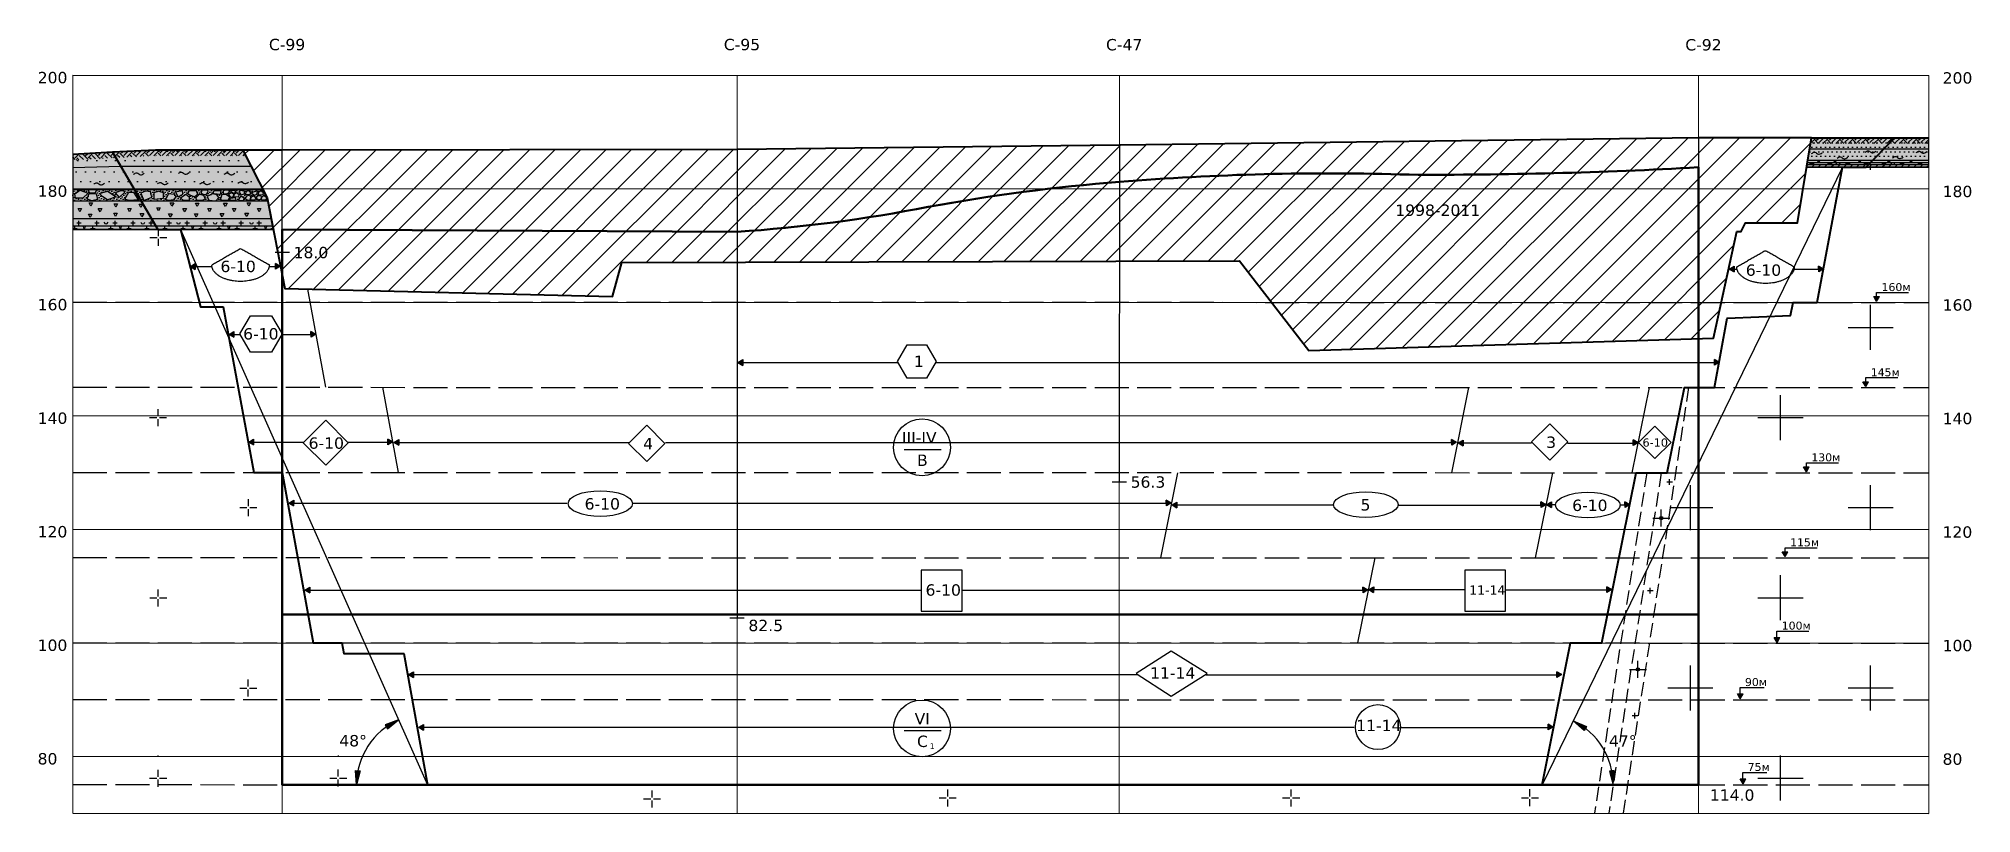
# Model space of a CAD drawing. Header units: millimetres. Extents: x 0 to 6474735, y 0 to 11273163.
# Drawn here: x 3235259 to 3235940, y 5635073 to 5635346 of the extents above; entities that cross this region are included whole.
import ezdxf

# ---------------------------------------------------------------- set-up
doc = ezdxf.new("R2010")
doc.units = ezdxf.units.MM
doc.linetypes.add('ACAD_ISO02W100', pattern=[15, 12, -3])
doc.linetypes.add('AHIDDEN4', pattern=[7, 5, -2])
for name, color, linetype in [('3доб', 7, 'Continuous'), ('4доб', 7, 'Continuous'), ('5 р1ків', 7, 'Continuous'), ('5доб', 7, 'Continuous'), ('НАДЗЕМКА', 7, 'Continuous'), ('ПРОФІЛЬ_БОРТА', 7, 'Continuous')]:
    doc.layers.add(name, color=color, linetype=linetype)
doc.styles.add('стиль1', font='verdana.ttf', dxfattribs={"height": 4})
doc.styles.add('стиль1-свердловини', font='verdana.ttf', dxfattribs={"height": 2})

msp = doc.modelspace()

# ---------------------------------------------------------------- texts
at = {"linetype": 'Continuous', "insert": (3235737.003, 5635287.33), "char_height": 4, "attachment_point": 1, "style": 'стиль1'}
msp.add_mtext_dynamic_manual_height_columns('1998-2011', width=34.37521, gutter_width=7.5, heights=[0], dxfattribs=at)
at = {"layer": '3доб', "attachment_point": 1, "style": 'стиль1'}
for s, insert, char_height in [('6-10', (3235354.169, 5635205.289), 4), ('4', (3235472.005, 5635205.078), 4), ('3', (3235790.162, 5635205.577), 4), ('6-10', (3235824.107, 5635204.913), 2.88)]:
    msp.add_mtext_dynamic_manual_height_columns(s, width=5.89081, gutter_width=5, heights=[0], dxfattribs=dict(at, insert=insert, char_height=char_height))
at = {"layer": '4доб', "char_height": 4, "attachment_point": 1, "style": 'стиль1'}
for s, insert in [('6-10', (3235451.407, 5635183.877)), ('5', (3235724.756, 5635183.528)), ('6-10', (3235799.323, 5635183.358))]:
    msp.add_mtext_dynamic_manual_height_columns(s, width=5.89081, gutter_width=5, heights=[0], dxfattribs=dict(at, insert=insert))
at = {"layer": '5 р1ків', "color": 7, "char_height": 4, "attachment_point": 1, "style": 'стиль1'}
for s, insert in [('6-10', (3235323.119, 5635267.533, 195.533)), ('6-10', (3235860.5, 5635266.227, 195.533)), ('6-10', (3235331.114, 5635243.782, 195.533)), ('1', (3235567.409, 5635234.063, 195.533))]:
    msp.add_mtext_dynamic_manual_height_columns(s, width=1.38532, gutter_width=7.5, heights=[0], dxfattribs=dict(at, insert=insert))
at = {"layer": '5 р1ків', "linetype": 'Continuous', "insert": (3235650.625, 5635124.311), "char_height": 4, "attachment_point": 1, "style": 'стиль1'}
msp.add_mtext_dynamic_manual_height_columns('11-14', width=8.41911, gutter_width=5, heights=[0], dxfattribs=at)
at = {"layer": '5 р1ків', "insert": (3235723.22, 5635105.785, 195.533), "char_height": 4, "attachment_point": 1, "style": 'стиль1'}
msp.add_mtext_dynamic_manual_height_columns('11-14', width=1.38532, gutter_width=7.5, heights=[0], dxfattribs=at)
at = {"layer": '5доб', "attachment_point": 1, "style": 'стиль1'}
for s, insert, char_height in [('6-10', (3235571.526, 5635153.526), 4), ('11-14', (3235763.031, 5635153.118), 3.2)]:
    msp.add_mtext_dynamic_manual_height_columns(s, width=23.68242, gutter_width=5, heights=[0], dxfattribs=dict(at, insert=insert, char_height=char_height))
at = {"layer": 'ПРОФІЛЬ_БОРТА', "attachment_point": 1}
for s, width, insert, char_height, style in [('C-99', 13.8036, (3235340.186, 5635345.7), 4, 'стиль1'), ('C-95', 13.8036, (3235500.446, 5635345.7), 4, 'стиль1'), ('C-47', 13.8036, (3235635.096, 5635345.648), 4, 'стиль1'), ('C-92', 13.8036, (3235839.166, 5635345.613), 4, 'стиль1'), ('200', 5.24734, (3235258.726, 5635334.062), 4, 'стиль1-свердловини'), ('200', 5.24734, (3235929.841, 5635333.945), 4, 'стиль1-свердловини'), ('180', 5.24734, (3235258.715, 5635294.062), 4, 'стиль1-свердловини'), ('180', 5.24734, (3235929.831, 5635293.945), 4, 'стиль1-свердловини'), ('18.0', 1.68961, (3235348.877, 5635272.422), 4, 'стиль1'), ('160м', 8.39598, (3235908.302, 5635259.646), 2.8, 'стиль1'), ('160', 5.24734, (3235258.719, 5635254.062), 4, 'стиль1-свердловини'), ('160', 5.24734, (3235929.834, 5635253.945), 4, 'стиль1-свердловини'), ('145м', 8.39598, (3235904.503, 5635229.64), 2.8, 'стиль1'), ('140', 5.24734, (3235258.712, 5635214.062), 4, 'стиль1-свердловини'), ('140', 5.24734, (3235929.827, 5635213.945), 4, 'стиль1-свердловини'), ('ІІІ-ІV', 2.69401, (3235563.204, 5635207.24), 4, 'стиль1'), ('В', 5.41282, (3235568.521, 5635199.245), 4, 'стиль1'), ('130м', 8.39598, (3235883.578, 5635199.654), 2.8, 'стиль1'), ('56.3', 1.68961, (3235643.767, 5635191.57), 4, 'стиль1'), ('120', 5.24734, (3235258.687, 5635174.062), 4, 'стиль1-свердловини'), ('120', 5.24734, (3235929.803, 5635173.945), 4, 'стиль1-свердловини'), ('115м', 8.39598, (3235876.086, 5635169.709), 2.8, 'стиль1'), ('82.5', 1.68961, (3235509.107, 5635141.023), 4, 'стиль1'), ('100м', 8.39598, (3235873.143, 5635140.375), 2.8, 'стиль1'), ('100', 5.24734, (3235258.698, 5635134.062), 4, 'стиль1-свердловини'), ('100', 5.24734, (3235929.813, 5635133.945), 4, 'стиль1-свердловини'), ('90м', 8.39598, (3235860.192, 5635120.487), 2.8, 'стиль1'), ('VІ', 2.69401, (3235567.674, 5635108.201), 4, 'стиль1'), ('48%%D', 8.39598, (3235364.976, 5635100.424), 4, 'стиль1'), ('С', 5.41282, (3235568.521, 5635100.206), 4, 'стиль1'), ('47%%D', 8.39598, (3235812.285, 5635100.335), 4, 'стиль1'), ('80', 5.24734, (3235258.691, 5635094.062), 4, 'стиль1-свердловини'), ('1', 1.90319, (3235573.019, 5635097.522), 2, 'стиль1'), ('80', 5.24734, (3235929.806, 5635093.945), 4, 'стиль1-свердловини'), ('75м', 8.39598, (3235861.156, 5635090.582), 2.8, 'стиль1'), ('114.0', 1.68961, (3235847.818, 5635081.268), 4, 'стиль1')]:
    msp.add_mtext_dynamic_manual_height_columns(s, width=width, gutter_width=7.5, heights=[0], dxfattribs=dict(at, insert=insert, char_height=char_height, style=style))

# ---------------------------------------------------------------- blocks, each defined once
blk = doc.blocks.new('25_1')
at = {"linetype": 'Continuous'}
blk.add_hatch(color=0, dxfattribs=at).paths.add_polyline_path([(0.5, 0.35), (-0.5, 0.35), (0, -0.51)])
at = {"color": 0, "linetype": 'Continuous'}
for points in [[(-0.5, 0.35), (0.5, 0.35)], [(0, -0.51), (-0.5, 0.35)], [(0, -0.51), (0.5, 0.35)]]:
    blk.add_lwpolyline(points, dxfattribs=at)

# ---------------------------------------------------------------- hatches: boundary and pattern name
at = {"linetype": 'Continuous'}
h = msp.add_hatch(dxfattribs=at)
h.set_pattern_fill('ANSI31', color=256, scale=2)
h.paths.add_polyline_path([(3235331.013, 5635306.53), (3235339.525, 5635289.731), (3235345.768, 5635257.73), (3235461.264, 5635254.91), (3235464.545, 5635266.909), (3235682.089, 5635267.471), (3235706.595, 5635235.867), (3235849.059, 5635240.242), (3235857.274, 5635277.84), (3235858.81, 5635277.839), (3235860.405, 5635280.839), (3235878.697, 5635280.839), (3235883.623, 5635310.843), (3235843.871, 5635310.843), (3235639.801, 5635308.279), (3235505.151, 5635306.702), (3235344.891, 5635306.532)])
at = {"layer": 'ПРОФІЛЬ_БОРТА'}
h = msp.add_hatch(color=2, dxfattribs=at)
h.dxf.hatch_style = 1
h.paths.add_polyline_path([(3235881.916, 5635300.443), (3235924.989, 5635300.443), (3235924.991, 5635310.843), (3235883.623, 5635310.843)])
h = msp.add_hatch(dxfattribs=at)
h.set_pattern_fill('DOTS', color=256)
h.paths.add_polyline_path([(3235912.91, 5635310.843), (3235883.623, 5635310.843), (3235882.967, 5635306.843), (3235909.05, 5635306.843)])
h.paths.add_polyline_path([(3235924.991, 5635310.843), (3235912.91, 5635310.843), (3235909.05, 5635306.843), (3235924.99, 5635306.843)])
h = msp.add_hatch(dxfattribs=at)
h.set_pattern_fill('EARTH', color=256, scale=0.5, angle=45)
h.paths.add_polyline_path([(3235912.91, 5635310.843), (3235883.623, 5635310.843), (3235883.295, 5635308.843), (3235910.98, 5635308.843)])
h.paths.add_polyline_path([(3235924.991, 5635310.843), (3235912.91, 5635310.843), (3235910.98, 5635308.843), (3235924.991, 5635308.843)])
h = msp.add_hatch(color=2, dxfattribs=at)
h.dxf.hatch_style = 1
h.paths.add_polyline_path([(3235271.116, 5635305.012), (3235271.112, 5635278.53), (3235341.71, 5635278.53), (3235339.525, 5635289.731), (3235331.013, 5635306.53), (3235300.151, 5635306.53)])
h = msp.add_hatch(dxfattribs=at)
h.set_pattern_fill('DOTS', color=256, scale=2.1)
h.set_pattern_definition([(0, (3235306.1704, 5635302.8387), (1.66688, 3.33375), [0, -3.33375])])
h.paths.add_polyline_path([(3235300.254, 5635306.535), (3235285.052, 5635305.74), (3235271.116, 5635304.96), (3235271.116, 5635300.092), (3235287.995, 5635300.73), (3235333.952, 5635300.73), (3235331.013, 5635306.53)])
h = msp.add_hatch(dxfattribs=at)
h.set_pattern_fill('EARTH', color=256, scale=0.5, angle=45)
h.paths.add_polyline_path([(3235331.013, 5635306.53), (3235300.254, 5635306.535), (3235285.052, 5635305.74), (3235271.116, 5635304.948), (3235271.116, 5635302.945), (3235286.193, 5635303.797), (3235300.306, 5635304.535), (3235332.024, 5635304.535)])
h = msp.add_hatch(dxfattribs=at)
h.set_pattern_fill('CROSS', color=256, scale=0.5)
h.set_pattern_definition([(0, (3235908.3618, 5635301.6572), (3.175, 3.175), [1.5875, -4.7625]), (90, (3235909.1556, 5635300.8635), (-3.175, 3.175), [1.5875, -4.7625])])
h.paths.add_polyline_path([(3235904.435, 5635302.06), (3235882.181, 5635302.06), (3235882.053, 5635301.279), (3235903.681, 5635301.279)])
h.paths.add_polyline_path([(3235924.989, 5635302.06), (3235904.435, 5635302.06), (3235903.681, 5635301.279), (3235924.989, 5635301.279)])
h = msp.add_hatch(dxfattribs=at)
h.set_pattern_fill('DOTS', color=256)
h.paths.add_polyline_path([(3235924.99, 5635306.843), (3235909.05, 5635306.843), (3235905.19, 5635302.843), (3235924.989, 5635302.843)])
h.paths.add_polyline_path([(3235909.05, 5635306.843), (3235882.967, 5635306.843), (3235882.31, 5635302.843), (3235905.19, 5635302.843)])
h = msp.add_hatch(dxfattribs=at)
h.set_pattern_fill('CROSS', scale=5)
h.paths.add_polyline_path([(3235327.487, 5635232.933), (3235271.104, 5635232.943), (3235271.102, 5635222.943), (3235329.329, 5635222.933)])
h.paths.add_polyline_path([(3235350.34, 5635162.929), (3235344.873, 5635162.93), (3235344.872, 5635152.93), (3235352.161, 5635152.929)])
h.paths.add_polyline_path([(3235348.52, 5635172.929), (3235344.875, 5635172.93), (3235344.873, 5635162.93), (3235350.34, 5635162.929)])
h.paths.add_polyline_path([(3235344.878, 5635192.93), (3235344.878, 5635192.93), (3235344.875, 5635172.93), (3235348.52, 5635172.929)])
h.paths.add_polyline_path([(3235352.161, 5635152.929), (3235344.872, 5635152.93), (3235344.87, 5635142.93), (3235353.982, 5635142.928)])
h.paths.add_polyline_path([(3235353.982, 5635142.928), (3235344.87, 5635142.93), (3235344.867, 5635132.93), (3235355.803, 5635132.928)])
h.paths.add_polyline_path([(3235328.386, 5635103.037), (3235271.083, 5635112.943), (3235271.079, 5635092.943), (3235344.853, 5635092.93), (3235344.86, 5635112.93), (3235328.386, 5635103.037), (3235344.853, 5635092.93), (3235394.223, 5635092.921), (3235373.372, 5635100.424), (3235344.86, 5635112.93), (3235344.853, 5635092.93), (3235344.853, 5635092.93)])
h.paths.add_polyline_path([(3235623.437, 5635092.881), (3235571.971, 5635092.89), (3235639.763, 5635092.879)])
h.paths.add_polyline_path([(3235924.951, 5635082.829), (3235843.832, 5635082.843), (3235843.83, 5635072.843), (3235924.949, 5635072.829)])
h.paths.add_polyline_path([(3235924.953, 5635092.829), (3235843.834, 5635092.843), (3235843.832, 5635082.843), (3235924.951, 5635082.829)])
h.paths.add_polyline_path([(3235924.956, 5635112.829), (3235826.516, 5635132.846), (3235843.834, 5635092.843), (3235924.953, 5635092.829)])
h.paths.add_polyline_path([(3235924.96, 5635132.829), (3235843.841, 5635132.843), (3235826.516, 5635132.846), (3235924.956, 5635112.829)])
h.paths.add_polyline_path([(3235924.963, 5635152.829), (3235829.589, 5635152.843), (3235843.841, 5635132.843), (3235924.96, 5635132.829)])
h.paths.add_polyline_path([(3235924.965, 5635162.829), (3235831.127, 5635162.845), (3235829.589, 5635152.843), (3235924.963, 5635152.829)])
h.paths.add_polyline_path([(3235924.967, 5635172.829), (3235832.663, 5635172.843), (3235831.127, 5635162.845), (3235924.965, 5635162.829)])
h.paths.add_polyline_path([(3235924.97, 5635192.829), (3235835.737, 5635192.844), (3235832.663, 5635172.843), (3235924.967, 5635172.829)])
h.paths.add_polyline_path([(3235924.974, 5635212.829), (3235838.81, 5635212.843), (3235835.737, 5635192.844), (3235924.97, 5635192.829)])
h.paths.add_polyline_path([(3235924.975, 5635222.829), (3235849.471, 5635222.842), (3235849.471, 5635222.842), (3235843.858, 5635222.843), (3235838.81, 5635212.843), (3235924.974, 5635212.829)])
h.paths.add_polyline_path([(3235843.856, 5635222.843), (3235840.313, 5635222.619), (3235838.81, 5635212.844), (3235843.854, 5635212.843)])
h.paths.add_polyline_path([(3235924.977, 5635232.829), (3235851.319, 5635232.842), (3235849.471, 5635222.842), (3235924.975, 5635222.829)])
h.paths.add_polyline_path([(3235924.988, 5635292.829), (3235893.136, 5635292.834), (3235889.413, 5635272.835), (3235924.984, 5635272.829)])
h.paths.add_polyline_path([(3235924.989, 5635300.443), (3235894.552, 5635300.443), (3235893.136, 5635292.834), (3235924.988, 5635292.829)])
h.paths.add_polyline_path([(3235846.071, 5635075.032), (3235864.063, 5635075.032), (3235864.063, 5635083.719), (3235846.071, 5635083.719)])
h.paths.add_polyline_path([(3235818.832, 5635082.847), (3235817.295, 5635072.848), (3235843.83, 5635072.843), (3235843.832, 5635082.843), (3235841.373, 5635082.843)])
h.paths.add_polyline_path([(3235829.59, 5635152.845), (3235828.053, 5635142.846), (3235826.516, 5635132.846), (3235843.841, 5635132.843), (3235843.842, 5635142.843), (3235829.589, 5635152.843)])
h.paths.add_polyline_path([(3235820.369, 5635092.847), (3235818.832, 5635082.847), (3235843.832, 5635082.843), (3235843.833, 5635092.843)])
h.paths.add_polyline_path([(3235823.443, 5635112.846), (3235820.369, 5635092.847), (3235843.833, 5635092.843), (3235826.516, 5635132.846)])
h.paths.add_polyline_path([(3235344.878, 5635192.932), (3235334.855, 5635192.932), (3235344.878, 5635192.93)])
h.paths.add_polyline_path([(3235853.98, 5635247.241), (3235876.282, 5635248.237), (3235877.191, 5635252.837), (3235924.981, 5635252.829), (3235924.977, 5635232.829), (3235851.319, 5635232.842)])
h.paths.add_polyline_path([(3235885.691, 5635252.836), (3235889.413, 5635272.835), (3235924.984, 5635272.829), (3235924.981, 5635252.829)])
h = msp.add_hatch(dxfattribs=at)
h.set_pattern_fill('DOTS', color=256, scale=2.1)
h.set_pattern_definition([(0, (6470604.9724, 11270593.1397), (1.666875, 3.33375), [0, -3.33375])])
h.paths.add_polyline_path([(3235287.995, 5635300.73), (3235271.116, 5635300.223), (3235271.114, 5635292.943), (3235292.571, 5635292.939)])
h.paths.add_polyline_path([(3235292.571, 5635292.939), (3235271.114, 5635292.943), (3235271.114, 5635292.53), (3235292.811, 5635292.53)])
h.paths.add_polyline_path([(3235292.571, 5635292.939), (3235292.811, 5635292.53), (3235338.107, 5635292.53), (3235337.903, 5635292.931)])
h.paths.add_polyline_path([(3235287.995, 5635300.73), (3235292.571, 5635292.939), (3235337.903, 5635292.931), (3235333.952, 5635300.73)])
h = msp.add_hatch(dxfattribs=at)
h.set_pattern_fill('ANSI31', color=256, scale=0.5)
h.paths.add_polyline_path([(3235903.681, 5635301.279), (3235882.053, 5635301.279), (3235881.916, 5635300.443), (3235902.874, 5635300.443)])
h.paths.add_polyline_path([(3235924.989, 5635301.279), (3235903.681, 5635301.279), (3235902.874, 5635300.443), (3235924.989, 5635300.443)])
h = msp.add_hatch(dxfattribs=at)
h.set_pattern_fill('DOTS', color=256, scale=0.5, angle=45)
h.paths.add_polyline_path([(3235338.107, 5635292.53), (3235292.811, 5635292.53), (3235295.16, 5635288.53), (3235339.759, 5635288.53), (3235339.525, 5635289.731)])
h.paths.add_polyline_path([(3235304.957, 5635291.192), (3235306.756, 5635290.992), (3235307.413, 5635290.022), (3235306.528, 5635288.995), (3235304.843, 5635288.796), (3235303.7, 5635289.138)], flags=16)
h.paths.add_polyline_path([(3235302.982, 5635291.616), (3235302.982, 5635289.447), (3235299.701, 5635289.078), (3235299.701, 5635291.616), (3235301.252, 5635292.079)], flags=16)
h.paths.add_polyline_path([(3235307.299, 5635291.705), (3235309.698, 5635292.161), (3235309.89, 5635290.957), (3235308.27, 5635290.022)], flags=16)
h.paths.add_polyline_path([(3235309.073, 5635289.705), (3235310.93, 5635291.017), (3235312.13, 5635290.019), (3235312.13, 5635288.878), (3235310.073, 5635288.735)], flags=16)
h.paths.add_polyline_path([(3235298.904, 5635289.937), (3235296.143, 5635288.801), (3235295.08, 5635291.386), (3235296.698, 5635292.078), (3235298.454, 5635291.755)], flags=16)
h.paths.add_polyline_path([(3235311.67, 5635291.099), (3235312.174, 5635292.278), (3235314.567, 5635292.278), (3235315.008, 5635290.957), (3235313.985, 5635289.983), (3235312.332, 5635290.612)], flags=16)
h.paths.add_polyline_path([(3235314.426, 5635289.744), (3235315.701, 5635291.002), (3235317.134, 5635290.656), (3235317.716, 5635289.272), (3235316.583, 5635288.691), (3235314.867, 5635288.753)], flags=16)
h.paths.add_polyline_path([(3235316.296, 5635291.266), (3235316.393, 5635292.223), (3235318.6, 5635292.347), (3235318.767, 5635291.779), (3235317.851, 5635290.767)], flags=16)
h.paths.add_polyline_path([(3235318.421, 5635290.168), (3235320.281, 5635291.041), (3235321.78, 5635290.75), (3235322.529, 5635289.752), (3235321.502, 5635288.643), (3235318.99, 5635288.92)], flags=16)
h.paths.add_polyline_path([(3235320.566, 5635291.424), (3235320.898, 5635292.278), (3235323.237, 5635292.278), (3235322.958, 5635290.831), (3235320.95, 5635291.127)], flags=16)
h.paths.add_polyline_path([(3235323.099, 5635288.962), (3235323.675, 5635290.932), (3235325.298, 5635290.81), (3235326.363, 5635290.043), (3235325.717, 5635288.77), (3235324.146, 5635288.77)], flags=16)
h.paths.add_polyline_path([(3235324.011, 5635291.998), (3235324.52, 5635292.409), (3235326.008, 5635292.361), (3235326.299, 5635291.744), (3235325.379, 5635291.043), (3235324.096, 5635291.14)], flags=16)
h.paths.add_polyline_path([(3235325.913, 5635290.825), (3235326.724, 5635291.622), (3235327.728, 5635291.078), (3235327.631, 5635290.099), (3235326.857, 5635289.749)], flags=16)
h.paths.add_polyline_path([(3235326.349, 5635288.743), (3235326.627, 5635289.528), (3235328.321, 5635289.77), (3235328.551, 5635288.827)], flags=16)
h.paths.add_polyline_path([(3235326.758, 5635292.36), (3235328.014, 5635292.36), (3235328.455, 5635291.826), (3235327.895, 5635291.216), (3235326.877, 5635291.784)], flags=16)
h.paths.add_polyline_path([(3235327.87, 5635290.062), (3235328.04, 5635291.062), (3235328.752, 5635291.554), (3235329.69, 5635290.901), (3235329.312, 5635289.935)], flags=16)
h.paths.add_polyline_path([(3235329.725, 5635291.722), (3235329.96, 5635292.276), (3235331.539, 5635292.063), (3235331.539, 5635291.04), (3235330.333, 5635290.72)], flags=16)
h.paths.add_polyline_path([(3235329.672, 5635288.805), (3235329.842, 5635289.805), (3235330.554, 5635290.296), (3235331.493, 5635289.643), (3235331.114, 5635288.678)], flags=16)
h.paths.add_polyline_path([(3235331.995, 5635290.886), (3235332.165, 5635291.886), (3235332.877, 5635292.378), (3235333.816, 5635291.725), (3235333.437, 5635290.759)], flags=16)
h.paths.add_polyline_path([(3235331.924, 5635289.319), (3235332.036, 5635289.857), (3235332.784, 5635290.574), (3235333.614, 5635290.387), (3235333.719, 5635289.916), (3235333.412, 5635288.915), (3235332.694, 5635288.706)], flags=16)
h.paths.add_polyline_path([(3235333.775, 5635288.978), (3235333.945, 5635289.978), (3235334.658, 5635290.47), (3235335.596, 5635289.817), (3235335.218, 5635288.851)], flags=16)
h.paths.add_polyline_path([(3235334.297, 5635291.097), (3235334.409, 5635291.635), (3235335.157, 5635291.933), (3235335.988, 5635292.165), (3235336.093, 5635291.694), (3235335.848, 5635290.859), (3235335.068, 5635290.484)], flags=16)
h.paths.add_polyline_path([(3235335.79, 5635289.453), (3235336.001, 5635290.321), (3235336.549, 5635290.492), (3235337.361, 5635290.438), (3235337.465, 5635289.967), (3235337.341, 5635289.215), (3235336.561, 5635288.84)], flags=16)
h.paths.add_polyline_path([(3235336.468, 5635290.756), (3235336.637, 5635291.756), (3235337.35, 5635292.248), (3235338.288, 5635291.595), (3235337.91, 5635290.629)], flags=16)
h.paths.add_polyline_path([(3235337.575, 5635289.022), (3235337.745, 5635290.022), (3235338.457, 5635290.513), (3235339.396, 5635289.86), (3235339.017, 5635288.895)], flags=16)
h.paths.add_polyline_path([(3235292.811, 5635292.53), (3235279.548, 5635292.53), (3235278.943, 5635291.425), (3235276.842, 5635291.527), (3235276.488, 5635292.53), (3235271.114, 5635292.53), (3235271.114, 5635288.53), (3235295.16, 5635288.53)])
h.paths.add_polyline_path([(3235289.433, 5635289.249), (3235290.866, 5635291.67), (3235292.446, 5635291.67), (3235294.099, 5635288.955), (3235290.94, 5635288.735)], flags=16)
h.paths.add_polyline_path([(3235287.449, 5635289.836), (3235286.053, 5635291.487), (3235288.756, 5635292.35), (3235289.397, 5635291.67)], flags=16)
h.paths.add_polyline_path([(3235286.384, 5635290.093), (3235283.334, 5635288.955), (3235281.644, 5635290.093), (3235280.542, 5635291.267), (3235283.334, 5635292.074)], flags=16)
h.paths.add_polyline_path([(3235279.833, 5635289.156), (3235277.7, 5635288.668), (3235276.1, 5635289.289), (3235276.876, 5635291.208), (3235279.377, 5635291.151)], flags=16)
h.paths.add_polyline_path([(3235276.53, 5635291.327), (3235274.675, 5635289.606), (3235272.091, 5635289.606), (3235271.759, 5635291.128), (3235273.615, 5635292.352)], flags=16)
h = msp.add_hatch(dxfattribs=at)
h.set_pattern_fill('CROSS', color=256, scale=0.5)
h.set_pattern_definition([(0, (3235310.5667, 5635280.8466), (3.175, 3.175), [1.5875, -4.7625]), (90, (3235311.3605, 5635280.053), (-3.175, 3.175), [1.5875, -4.7625])])
h.paths.add_polyline_path([(3235298.802, 5635282.33), (3235271.113, 5635282.33), (3235271.112, 5635279.73), (3235300.329, 5635279.73)])
h.paths.add_polyline_path([(3235340.969, 5635282.33), (3235298.802, 5635282.33), (3235300.329, 5635279.73), (3235341.476, 5635279.73)])
h = msp.add_hatch(dxfattribs=at)
h.set_pattern_fill('CROSS', color=256, scale=0.5)
h.paths.add_polyline_path([(3235341.476, 5635279.73), (3235300.329, 5635279.73), (3235301.034, 5635278.53), (3235309.062, 5635278.53), (3235341.71, 5635278.53)])
h.paths.add_polyline_path([(3235300.329, 5635279.73), (3235271.112, 5635279.73), (3235271.112, 5635278.53), (3235301.034, 5635278.53)])
h = msp.add_hatch(color=256, dxfattribs=at)
h.dxf.hatch_style = 1
h.paths.add_polyline_path([(3235831.311, 5635176.862, 1), (3235830.127, 5635176.862, 1)])
h = msp.add_hatch(color=256, dxfattribs=at)
h.dxf.hatch_style = 1
h.paths.add_polyline_path([(3235823.072, 5635123.522, 1), (3235821.889, 5635123.522, 1)])
h = msp.add_hatch(color=256, dxfattribs=at)
h.dxf.hatch_style = 1
h.paths.add_polyline_path([(3235381.949, 5635102.563), (3235385.878, 5635105.765), (3235381.123, 5635104.011)])
h = msp.add_hatch(color=256, dxfattribs=at)
h.dxf.hatch_style = 1
h.paths.add_polyline_path([(3235799.709, 5635105.404), (3235804.4, 5635103.484), (3235803.525, 5635102.066)])
h = msp.add_hatch(color=256, dxfattribs=at)
h.dxf.hatch_style = 1
h.paths.add_polyline_path([(3235372.365, 5635087.817), (3235371.035, 5635082.925), (3235370.707, 5635087.984)])
h = msp.add_hatch(color=256, dxfattribs=at)
h.dxf.hatch_style = 1
h.paths.add_polyline_path([(3235813.814, 5635082.848), (3235814.145, 5635087.906), (3235812.487, 5635087.74)])

# ---------------------------------------------------------------- linework, layer by layer
at = {"linetype": 'Continuous', "lineweight": 40}
for points in [[(3235331.013, 5635306.53), (3235339.525, 5635289.731), (3235345.768, 5635257.73), (3235461.264, 5635254.91), (3235464.545, 5635266.909), (3235682.089, 5635267.471), (3235706.595, 5635235.867), (3235849.059, 5635240.242), (3235857.274, 5635277.84), (3235858.81, 5635277.839), (3235860.405, 5635280.839), (3235878.697, 5635280.839), (3235883.623, 5635310.843), (3235843.871, 5635310.843), (3235639.801, 5635308.279), (3235505.151, 5635306.702), (3235344.891, 5635306.532), (3235331.012, 5635306.532)], [(3235883.623, 5635310.843), (3235924.991, 5635310.843)]]:
    msp.add_lwpolyline(points, dxfattribs=at)
at = {"layer": '3доб'}
for points in [[(3235360.187, 5635211.306), (3235352.257, 5635203.376), (3235360.187, 5635195.446), (3235368.117, 5635203.376), (3235360.187, 5635211.306)], [(3235473.271, 5635209.544), (3235466.892, 5635203.165), (3235473.271, 5635196.786), (3235479.65, 5635203.165), (3235473.271, 5635209.544)], [(3235791.428, 5635210.043), (3235785.049, 5635203.664), (3235791.428, 5635197.285), (3235797.807, 5635203.664), (3235791.428, 5635210.043)], [(3235828.44, 5635209.245), (3235822.73, 5635203.536), (3235828.44, 5635197.826), (3235834.149, 5635203.536), (3235828.44, 5635209.245)]]:
    msp.add_lwpolyline(points, dxfattribs=at)
at = {"layer": '4доб'}
for centre in [(3235456.927, 5635181.965), (3235726.614, 5635181.615), (3235804.843, 5635181.446)]:
    msp.add_ellipse(centre, major_axis=(11.347, 0), ratio=0.3967313, dxfattribs=at)
at = {"layer": '5 р1ків', "color": 7}
for points in [[(3235333.69, 5635235.281), (3235329.97, 5635241.723), (3235333.69, 5635248.166), (3235341.129, 5635248.166), (3235344.848, 5635241.723), (3235341.129, 5635235.281)], [(3235565.067, 5635226.127), (3235561.685, 5635231.983), (3235565.067, 5635237.84), (3235571.829, 5635237.84), (3235575.211, 5635231.983), (3235571.829, 5635226.127)]]:
    msp.add_lwpolyline(points, close=True, dxfattribs=at)
at = {"layer": '5 р1ків', "linetype": 'Continuous'}
msp.add_lwpolyline([(3235658.06, 5635129.975), (3235645.74, 5635122.085), (3235658.06, 5635114.158), (3235670.702, 5635122.066), (3235658.06, 5635129.975)], close=True, dxfattribs=at)
at = {"layer": '5 р1ків'}
msp.add_circle((3235730.899, 5635103.211), 7.909, dxfattribs=at)
for points in [[(3235340.334, 5635266.064), (3235335.262, 5635268.978), (3235330.19, 5635271.892), (3235325.118, 5635268.978), (3235320.045, 5635266.064), (3235320.045, 5635260.237), (3235330.19, 5635260.237), (3235340.334, 5635260.237), (3235340.334, 5635266.064)], [(3235877.574, 5635265.354), (3235872.501, 5635268.268), (3235867.429, 5635271.182), (3235862.357, 5635268.268), (3235857.285, 5635265.354), (3235857.285, 5635259.527), (3235867.429, 5635259.527), (3235877.574, 5635259.527), (3235877.574, 5635265.354)]]:
    msp.add_rational_spline(points, [1, 1, 1, 1, 1, 0.707106781187, 1, 0.707106781187, 1], degree=2, knots=[0, 0, 0, 1, 1, 2, 2, 3.5707963, 3.5707963, 5.1415927, 5.1415927, 5.1415927], dxfattribs=at)
at = {"layer": '5доб'}
for points in [[(3235570.01, 5635144.063), (3235584.41, 5635144.063), (3235584.41, 5635158.463), (3235570.01, 5635158.463)], [(3235761.47, 5635144.063), (3235775.87, 5635144.063), (3235775.87, 5635158.463), (3235761.47, 5635158.463)]]:
    msp.add_lwpolyline(points, close=True, dxfattribs=at)
at = {"layer": 'НАДЗЕМКА', "color": 7}
for points in [[(3235906.563, 5635253.731), (3235906.563, 5635256.342), (3235917.854, 5635256.342)], [(3235902.763, 5635223.725), (3235902.763, 5635226.336), (3235914.055, 5635226.336)], [(3235881.839, 5635193.739), (3235881.839, 5635196.35), (3235893.13, 5635196.35)], [(3235874.347, 5635163.794), (3235874.347, 5635166.405), (3235885.638, 5635166.405)], [(3235871.403, 5635134.461), (3235871.403, 5635137.072), (3235882.695, 5635137.072)], [(3235858.453, 5635114.572), (3235858.453, 5635117.183), (3235866.962, 5635117.183)], [(3235859.416, 5635084.668), (3235859.416, 5635087.279), (3235867.925, 5635087.279)]]:
    msp.add_lwpolyline(points, dxfattribs=at)
at = {"layer": 'ПРОФІЛЬ_БОРТА', "lineweight": 15}
for p, q in [((3235271.121, 5635332.938), (3235271.076, 5635072.938)), ((3235344.895, 5635332.93), (3235344.85, 5635072.93)), ((3235505.155, 5635332.902), (3235505.11, 5635072.902)), ((3235639.805, 5635332.879), (3235639.76, 5635072.879)), ((3235843.875, 5635332.843), (3235843.83, 5635072.843)), ((3235924.995, 5635332.829), (3235924.949, 5635072.829))]:
    msp.add_line(p, q, dxfattribs=at)
at = {"layer": 'ПРОФІЛЬ_БОРТА'}
for p, q in [((3235756.908, 5635192.858), (3235762.925, 5635222.857)), ((3235820.508, 5635192.847), (3235826.524, 5635222.846)), ((3235654.391, 5635162.853), (3235660.408, 5635192.852)), ((3235786.438, 5635162.853), (3235792.454, 5635192.852)), ((3235723.849, 5635132.864), (3235729.865, 5635162.863))]:
    msp.add_line(p, q, dxfattribs=at)
at = {"layer": 'ПРОФІЛЬ_БОРТА', "color": 1}
msp.add_line((3235832.831, 5635192.845), (3235838.847, 5635222.844), dxfattribs=at)
at = {"layer": 'ПРОФІЛЬ_БОРТА', "color": 4}
for points in [[(3235271.121, 5635332.943), (3235924.995, 5635332.829)], [(3235271.114, 5635292.943), (3235924.988, 5635292.829)], [(3235271.107, 5635252.943), (3235924.981, 5635252.829)], [(3235271.1, 5635212.943), (3235924.974, 5635212.829)], [(3235271.093, 5635172.943), (3235924.967, 5635172.829)], [(3235271.086, 5635132.943), (3235924.96, 5635132.829)], [(3235271.079, 5635092.943), (3235924.953, 5635092.829)], [(3235271.076, 5635072.943), (3235924.949, 5635072.829)]]:
    msp.add_lwpolyline(points, dxfattribs=at)
at = {"layer": 'ПРОФІЛЬ_БОРТА', "color": 1, "lineweight": 40}
msp.add_lwpolyline([(3235285.052, 5635305.74), (3235285.052, 5635305.74), (3235301.034, 5635278.53), (3235309.062, 5635278.53), (3235316.053, 5635251.335), (3235324.098, 5635251.334), (3235334.855, 5635192.932), (3235344.878, 5635192.932), (3235355.803, 5635132.928), (3235365.906, 5635132.926), (3235366.601, 5635129.126), (3235387.663, 5635129.133), (3235396.035, 5635082.921), (3235788.743, 5635082.853), (3235798.78, 5635132.851), (3235809.789, 5635132.851), (3235821.822, 5635192.847), (3235832.831, 5635192.845), (3235838.847, 5635222.844), (3235849.471, 5635222.842), (3235853.98, 5635247.241), (3235876.282, 5635248.237), (3235877.191, 5635252.837), (3235885.691, 5635252.836), (3235894.552, 5635300.443), (3235902.874, 5635300.443), (3235912.91, 5635310.843)], dxfattribs=at)
at = {"layer": 'ПРОФІЛЬ_БОРТА', "lineweight": 30}
for points in [[(3235843.873, 5635310.843), (3235843.832, 5635082.843)], [(3235344.891, 5635270.53), (3235344.891, 5635306.53)], [(3235505.116, 5635306.702), (3235505.122, 5635141.702)], [(3235639.801, 5635308.279), (3235639.78, 5635189.679)], [(3235342.391, 5635270.53), (3235347.391, 5635270.53)], [(3235637.28, 5635189.679), (3235642.28, 5635189.679)], [(3235502.622, 5635141.702), (3235507.622, 5635141.702)], [(3235841.373, 5635082.843), (3235846.373, 5635082.843)]]:
    msp.add_lwpolyline(points, dxfattribs=at)
at = {"layer": 'ПРОФІЛЬ_БОРТА', "color": 1}
for points in [[(3235924.991, 5635310.843), (3235843.873, 5635310.843)], [(3235511.248, 5635306.701), (3235505.149, 5635306.702)]]:
    msp.add_lwpolyline(points, dxfattribs=at)
at = {"layer": 'ПРОФІЛЬ_БОРТА', "color": 2}
for points in [[(3235881.916, 5635300.443), (3235924.989, 5635300.443), (3235924.991, 5635310.843), (3235883.623, 5635310.843)], [(3235271.116, 5635305.012), (3235271.112, 5635278.53), (3235341.71, 5635278.53), (3235339.525, 5635289.731), (3235331.013, 5635306.53), (3235300.151, 5635306.53)]]:
    msp.add_lwpolyline(points, close=True, dxfattribs=at)
at = {"layer": 'ПРОФІЛЬ_БОРТА', "lineweight": 40}
for points in [[(3235285.052, 5635305.74), (3235271.116, 5635305.012)], [(3235331.013, 5635306.53), (3235300.254, 5635306.535), (3235285.052, 5635305.74)]]:
    msp.add_lwpolyline(points, dxfattribs=at)
at = {"layer": 'ПРОФІЛЬ_БОРТА'}
for points in [[(3235924.989, 5635302.06), (3235882.181, 5635302.06)], [(3235924.989, 5635302.843), (3235882.31, 5635302.843)], [(3235924.99, 5635306.843), (3235882.967, 5635306.843)], [(3235333.952, 5635300.73), (3235287.995, 5635300.73), (3235271.116, 5635300.223)], [(3235894.552, 5635300.443), (3235788.743, 5635082.853)], [(3235924.989, 5635300.443), (3235881.916, 5635300.443)], [(3235924.989, 5635301.279), (3235882.053, 5635301.279)], [(3235338.107, 5635292.53), (3235271.114, 5635292.53)], [(3235339.759, 5635288.53), (3235271.114, 5635288.53)], [(3235340.969, 5635282.33), (3235271.113, 5635282.33)], [(3235341.476, 5635279.73), (3235271.112, 5635279.73)], [(3235341.71, 5635278.53), (3235271.112, 5635278.53)], [(3235275.449, 5635279.588), (3235275.139, 5635278.648), (3235274.827, 5635279.598)], [(3235288.186, 5635279.566), (3235287.876, 5635278.626), (3235287.563, 5635279.576)], [(3235298.259, 5635275.73), (3235300.759, 5635275.73)], [(3235301.259, 5635276.23), (3235301.259, 5635278.73)], [(3235301.259, 5635272.73), (3235301.259, 5635275.23)], [(3235301.759, 5635275.73), (3235304.259, 5635275.73)], [(3235309.062, 5635278.53), (3235396.035, 5635082.921)], [(3235313.604, 5635279.566), (3235313.295, 5635278.626), (3235312.982, 5635279.576)], [(3235326.363, 5635279.566), (3235326.054, 5635278.626), (3235325.741, 5635279.576)], [(3235339.334, 5635279.566), (3235339.024, 5635278.626), (3235338.711, 5635279.576)], [(3235360.251, 5635222.927), (3235353.878, 5635257.532)], [(3235385.873, 5635192.923), (3235380.347, 5635222.924)], [(3235301.14, 5635212.762), (3235301.14, 5635215.262)], [(3235298.14, 5635212.262), (3235300.64, 5635212.262)], [(3235301.14, 5635209.262), (3235301.14, 5635211.762)], [(3235301.64, 5635212.262), (3235304.14, 5635212.262)], [(3235563.979, 5635201.036), (3235576.987, 5635201.036)], [(3235832.637, 5635189.583), (3235834.637, 5635189.583)], [(3235833.637, 5635188.583), (3235833.637, 5635190.583)], [(3235329.942, 5635180.534), (3235332.442, 5635180.534)], [(3235332.942, 5635181.034), (3235332.942, 5635183.534)], [(3235332.942, 5635177.534), (3235332.942, 5635180.034)], [(3235333.442, 5635180.534), (3235335.942, 5635180.534)], [(3235830.719, 5635177.364), (3235830.719, 5635179.864)], [(3235827.719, 5635176.864), (3235830.219, 5635176.864)], [(3235830.719, 5635173.864), (3235830.719, 5635176.364)], [(3235831.219, 5635176.864), (3235833.719, 5635176.864)], [(3235826.809, 5635150.337), (3235826.809, 5635152.337)], [(3235298.174, 5635148.744), (3235300.674, 5635148.744)], [(3235301.174, 5635149.244), (3235301.174, 5635151.744)], [(3235301.174, 5635145.744), (3235301.174, 5635148.244)], [(3235301.674, 5635148.744), (3235304.174, 5635148.744)], [(3235825.809, 5635151.337), (3235827.809, 5635151.337)], [(3235822.481, 5635124.023), (3235822.481, 5635126.523)], [(3235332.886, 5635117.483), (3235332.886, 5635119.983)], [(3235819.481, 5635123.523), (3235821.981, 5635123.523)], [(3235822.481, 5635120.523), (3235822.481, 5635123.023)], [(3235822.981, 5635123.523), (3235825.481, 5635123.523)], [(3235329.886, 5635116.983), (3235332.386, 5635116.983)], [(3235332.886, 5635113.983), (3235332.886, 5635116.483)], [(3235333.386, 5635116.983), (3235335.886, 5635116.983)], [(3235820.412, 5635107.251), (3235822.412, 5635107.251)], [(3235821.412, 5635106.251), (3235821.412, 5635108.251)], [(3235563.979, 5635101.997), (3235576.987, 5635101.997)], [(3235298.167, 5635085.214), (3235300.667, 5635085.214)], [(3235301.167, 5635085.714), (3235301.167, 5635088.214)], [(3235301.167, 5635082.214), (3235301.167, 5635084.714)], [(3235301.667, 5635085.214), (3235304.167, 5635085.214)], [(3235361.602, 5635085.272), (3235364.102, 5635085.272)], [(3235364.602, 5635085.772), (3235364.602, 5635088.272)], [(3235364.602, 5635082.272), (3235364.602, 5635084.772)], [(3235365.102, 5635085.272), (3235367.602, 5635085.272)], [(3235472.192, 5635077.89), (3235474.692, 5635077.89)], [(3235475.192, 5635078.39), (3235475.192, 5635080.89)], [(3235475.192, 5635074.89), (3235475.192, 5635077.39)], [(3235475.692, 5635077.89), (3235478.192, 5635077.89)], [(3235576.315, 5635078.248), (3235578.815, 5635078.248)], [(3235579.315, 5635078.748), (3235579.315, 5635081.248)], [(3235579.315, 5635075.248), (3235579.315, 5635077.748)], [(3235579.815, 5635078.248), (3235582.315, 5635078.248)], [(3235697.328, 5635078.252), (3235699.828, 5635078.252)], [(3235700.328, 5635078.752), (3235700.328, 5635081.252)], [(3235700.328, 5635075.252), (3235700.328, 5635077.752)], [(3235700.828, 5635078.252), (3235703.328, 5635078.252)], [(3235781.45, 5635078.314), (3235783.95, 5635078.314)], [(3235784.45, 5635078.814), (3235784.45, 5635081.314)], [(3235784.45, 5635075.314), (3235784.45, 5635077.814)], [(3235784.95, 5635078.314), (3235787.45, 5635078.314)]]:
    msp.add_lwpolyline(points, dxfattribs=at)
for points in [[(3235885.823, 5635302.746), (3235886.45, 5635302.746), (3235886.137, 5635302.152)], [(3235891.575, 5635302.746), (3235892.201, 5635302.746), (3235891.888, 5635302.152)], [(3235900.308, 5635302.746), (3235900.934, 5635302.746), (3235900.621, 5635302.152)], [(3235910.554, 5635302.746), (3235911.18, 5635302.746), (3235910.867, 5635302.152)], [(3235918.395, 5635302.746), (3235919.021, 5635302.746), (3235918.708, 5635302.152)], [(3235271.759, 5635291.128), (3235273.615, 5635292.352), (3235276.53, 5635291.327), (3235274.675, 5635289.606), (3235272.091, 5635289.606)], [(3235276.1, 5635289.289), (3235276.876, 5635291.208), (3235279.377, 5635291.151), (3235279.833, 5635289.156), (3235277.7, 5635288.668)], [(3235276.488, 5635292.53), (3235276.842, 5635291.527), (3235278.943, 5635291.425), (3235279.548, 5635292.53)], [(3235281.644, 5635290.093), (3235280.542, 5635291.267), (3235283.334, 5635292.074), (3235286.384, 5635290.093), (3235283.334, 5635288.955)], [(3235286.053, 5635291.487), (3235287.449, 5635289.836), (3235289.397, 5635291.67), (3235288.756, 5635292.35)], [(3235289.433, 5635289.249), (3235290.866, 5635291.67), (3235292.446, 5635291.67), (3235294.099, 5635288.955), (3235290.94, 5635288.735)], [(3235295.08, 5635291.386), (3235296.143, 5635288.801), (3235298.904, 5635289.937), (3235298.454, 5635291.755), (3235296.698, 5635292.078)], [(3235299.701, 5635289.078), (3235299.701, 5635291.616), (3235301.252, 5635292.079), (3235302.982, 5635291.616), (3235302.982, 5635289.447)], [(3235303.7, 5635289.138), (3235304.957, 5635291.192), (3235306.756, 5635290.992), (3235307.413, 5635290.022), (3235306.528, 5635288.995), (3235304.843, 5635288.796)], [(3235307.299, 5635291.705), (3235308.27, 5635290.022), (3235309.89, 5635290.957), (3235309.698, 5635292.161)], [(3235309.073, 5635289.705), (3235310.93, 5635291.017), (3235312.13, 5635290.019), (3235312.13, 5635288.878), (3235310.073, 5635288.735)], [(3235311.67, 5635291.099), (3235312.174, 5635292.278), (3235314.567, 5635292.278), (3235315.008, 5635290.957), (3235313.985, 5635289.983), (3235312.332, 5635290.612)], [(3235314.426, 5635289.744), (3235315.701, 5635291.002), (3235317.134, 5635290.656), (3235317.716, 5635289.272), (3235316.583, 5635288.691), (3235314.867, 5635288.753)], [(3235316.393, 5635292.223), (3235316.296, 5635291.266), (3235317.851, 5635290.767), (3235318.767, 5635291.779), (3235318.6, 5635292.347)], [(3235318.421, 5635290.168), (3235318.99, 5635288.92), (3235321.502, 5635288.643), (3235322.529, 5635289.752), (3235321.78, 5635290.75), (3235320.281, 5635291.041)], [(3235320.566, 5635291.424), (3235320.898, 5635292.278), (3235323.237, 5635292.278), (3235322.958, 5635290.831), (3235320.95, 5635291.127)], [(3235323.099, 5635288.962), (3235323.675, 5635290.932), (3235325.298, 5635290.81), (3235326.363, 5635290.043), (3235325.717, 5635288.77), (3235324.146, 5635288.77)], [(3235324.011, 5635291.998), (3235324.096, 5635291.14), (3235325.379, 5635291.043), (3235326.299, 5635291.744), (3235326.008, 5635292.361), (3235324.52, 5635292.409)], [(3235325.913, 5635290.825), (3235326.724, 5635291.622), (3235327.728, 5635291.078), (3235327.631, 5635290.099), (3235326.857, 5635289.749)], [(3235326.349, 5635288.743), (3235326.627, 5635289.528), (3235328.321, 5635289.77), (3235328.551, 5635288.827)], [(3235326.877, 5635291.784), (3235326.758, 5635292.36), (3235328.014, 5635292.36), (3235328.455, 5635291.826), (3235327.895, 5635291.216)], [(3235327.87, 5635290.062), (3235328.04, 5635291.062), (3235328.752, 5635291.554), (3235329.69, 5635290.901), (3235329.312, 5635289.935)], [(3235329.672, 5635288.805), (3235329.842, 5635289.805), (3235330.554, 5635290.296), (3235331.493, 5635289.643), (3235331.114, 5635288.678)], [(3235330.333, 5635290.72), (3235331.539, 5635291.04), (3235331.539, 5635292.063), (3235329.96, 5635292.276), (3235329.725, 5635291.722), (3235330.333, 5635290.72)], [(3235331.924, 5635289.319), (3235332.036, 5635289.857), (3235332.784, 5635290.574), (3235333.614, 5635290.387), (3235333.719, 5635289.916), (3235333.412, 5635288.915), (3235332.694, 5635288.706)], [(3235331.995, 5635290.886), (3235332.165, 5635291.886), (3235332.877, 5635292.378), (3235333.816, 5635291.725), (3235333.437, 5635290.759)], [(3235333.775, 5635288.978), (3235333.945, 5635289.978), (3235334.658, 5635290.47), (3235335.596, 5635289.817), (3235335.218, 5635288.851)], [(3235334.297, 5635291.097), (3235334.409, 5635291.635), (3235335.157, 5635291.933), (3235335.988, 5635292.165), (3235336.093, 5635291.694), (3235335.848, 5635290.859), (3235335.068, 5635290.484)], [(3235335.79, 5635289.453), (3235336.001, 5635290.321), (3235336.549, 5635290.492), (3235337.361, 5635290.438), (3235337.465, 5635289.967), (3235337.341, 5635289.215), (3235336.561, 5635288.84)], [(3235336.468, 5635290.756), (3235336.637, 5635291.756), (3235337.35, 5635292.248), (3235338.288, 5635291.595), (3235337.91, 5635290.629)], [(3235337.575, 5635289.022), (3235337.745, 5635290.022), (3235338.457, 5635290.513), (3235339.396, 5635289.86), (3235339.017, 5635288.895)], [(3235272.994, 5635285.884), (3235274.216, 5635285.884), (3235273.605, 5635284.725)], [(3235276.572, 5635283.95), (3235277.794, 5635283.95), (3235277.183, 5635282.791)], [(3235276.864, 5635287.905), (3235278.086, 5635287.905), (3235277.475, 5635286.746)], [(3235280.067, 5635285.884), (3235281.289, 5635285.884), (3235280.678, 5635284.725)], [(3235285.542, 5635284.241), (3235286.764, 5635284.241), (3235286.153, 5635283.082)], [(3235285.658, 5635287.556), (3235286.88, 5635287.556), (3235286.269, 5635286.397)], [(3235290.434, 5635285.884), (3235291.656, 5635285.884), (3235291.045, 5635284.725)], [(3235294.453, 5635287.498), (3235295.675, 5635287.498), (3235295.064, 5635286.339)], [(3235294.86, 5635284.125), (3235296.083, 5635284.125), (3235295.471, 5635282.965)], [(3235300.685, 5635286.218), (3235301.907, 5635286.218), (3235301.296, 5635285.059)], [(3235304.835, 5635284.008), (3235306.057, 5635284.008), (3235305.446, 5635282.849)], [(3235305.417, 5635287.905), (3235306.64, 5635287.905), (3235306.028, 5635286.746)], [(3235309.902, 5635285.884), (3235311.124, 5635285.884), (3235310.513, 5635284.725)], [(3235313.921, 5635284.066), (3235315.143, 5635284.066), (3235314.532, 5635282.907)], [(3235314.328, 5635287.788), (3235315.55, 5635287.788), (3235314.939, 5635286.629)], [(3235318.638, 5635285.884), (3235319.86, 5635285.884), (3235319.249, 5635284.725)], [(3235323.065, 5635284.151), (3235324.287, 5635284.151), (3235323.676, 5635282.992)], [(3235324.229, 5635287.788), (3235325.452, 5635287.788), (3235324.841, 5635286.629)], [(3235327.316, 5635285.884), (3235328.539, 5635285.884), (3235327.927, 5635284.725)], [(3235331.743, 5635284.299), (3235332.965, 5635284.299), (3235332.354, 5635283.139)], [(3235332.5, 5635287.905), (3235333.722, 5635287.905), (3235333.111, 5635286.746)], [(3235336.169, 5635285.884), (3235337.391, 5635285.884), (3235336.78, 5635284.725)], [(3235381.949, 5635102.563), (3235385.878, 5635105.765), (3235381.123, 5635104.011)], [(3235799.709, 5635105.404), (3235804.4, 5635103.484), (3235803.525, 5635102.066)], [(3235372.365, 5635087.817), (3235371.035, 5635082.925), (3235370.707, 5635087.984)], [(3235813.814, 5635082.848), (3235814.145, 5635087.906), (3235812.487, 5635087.74)]]:
    msp.add_lwpolyline(points, close=True, dxfattribs=at)
at = {"layer": 'ПРОФІЛЬ_БОРТА', "color": 5, "lineweight": 50}
msp.add_lwpolyline([(3235843.873, 5635300.443, -0.0154569), (3235741.836, 5635297.861, 0.0285902), (3235639.799, 5635295.279, 0.0265646), (3235572.472, 5635286.49, -0.031069), (3235505.146, 5635277.702), (3235344.891, 5635278.53), (3235344.85, 5635082.93), (3235843.832, 5635082.843)], format="xyb", close=True, dxfattribs=at)
at = {"layer": 'ПРОФІЛЬ_БОРТА', "color": 7}
for points in [[(3235312.807, 5635265.495), (3235320.082, 5635265.495)], [(3235340.305, 5635265.443), (3235343.04, 5635265.443)], [(3235854.936, 5635264.565), (3235857.378, 5635264.565)], [(3235877.485, 5635264.513), (3235886.683, 5635264.513)], [(3235326.427, 5635241.556), (3235329.944, 5635241.556)], [(3235344.883, 5635241.504), (3235355.564, 5635241.504)], [(3235505.689, 5635231.672), (3235561.732, 5635231.672)], [(3235574.912, 5635231.62), (3235849.994, 5635231.62)], [(3235333.368, 5635203.63), (3235352.386, 5635203.63)], [(3235367.954, 5635203.577), (3235382.62, 5635203.577)], [(3235384.505, 5635203.496), (3235466.961, 5635203.496)], [(3235479.843, 5635203.443), (3235757.395, 5635203.443)], [(3235759.477, 5635203.359), (3235785.036, 5635203.359)], [(3235797.663, 5635203.306), (3235821.34, 5635203.306)], [(3235348.56, 5635182.141), (3235445.149, 5635182.141)], [(3235468.479, 5635182.089), (3235656.856, 5635182.089)], [(3235658.66, 5635181.512), (3235715.204, 5635181.512)], [(3235738.146, 5635181.46), (3235788.891, 5635181.46)], [(3235790.612, 5635181.608), (3235793.375, 5635181.608)], [(3235816.206, 5635181.555), (3235818.447, 5635181.555)], [(3235354.103, 5635151.471), (3235570.05, 5635151.471)], [(3235584.701, 5635151.419), (3235726.145, 5635151.419)], [(3235729.321, 5635151.653), (3235761.264, 5635151.653)], [(3235775.987, 5635151.601), (3235812.053, 5635151.601)], [(3235390.429, 5635121.697), (3235646.143, 5635121.697)], [(3235670.409, 5635121.645), (3235794.445, 5635121.645)], [(3235393.261, 5635103.181), (3235722.475, 5635103.181)], [(3235739.012, 5635103.128), (3235791.106, 5635103.128)]]:
    msp.add_lwpolyline(points, dxfattribs=at)
at = {"layer": 'ПРОФІЛЬ_БОРТА', "linetype": 'ACAD_ISO02W100'}
for points in [[(3235271.107, 5635252.943), (3235924.981, 5635252.829)], [(3235271.102, 5635222.943), (3235924.975, 5635222.829)], [(3235271.097, 5635192.943), (3235924.97, 5635192.829)], [(3235271.092, 5635162.943), (3235924.965, 5635162.829)], [(3235271.086, 5635132.943), (3235924.96, 5635132.829)], [(3235271.083, 5635112.943), (3235924.956, 5635112.829)], [(3235271.078, 5635082.943), (3235924.951, 5635082.829)]]:
    msp.add_lwpolyline(points, dxfattribs=at)
at = {"layer": 'ПРОФІЛЬ_БОРТА', "linetype": 'AHIDDEN4'}
for points in [[(3235840.347, 5635222.844), (3235817.295, 5635072.848)], [(3235825.62, 5635192.846), (3235807.178, 5635072.849)], [(3235830.678, 5635192.845), (3235812.237, 5635072.848)]]:
    msp.add_lwpolyline(points, dxfattribs=at)
at = {"layer": 'ПРОФІЛЬ_БОРТА', "color": 5, "lineweight": 50}
msp.add_lwpolyline([(3235344.86, 5635132.93), (3235344.864, 5635152.93), (3235344.862, 5635142.93), (3235843.843, 5635142.835)], dxfattribs=at)
at = {"layer": 'ПРОФІЛЬ_БОРТА'}
for centre, radius in [((3235570.268, 5635201.784), 10), ((3235830.719, 5635176.862), 0.592), ((3235822.481, 5635123.522), 0.592), ((3235570.268, 5635102.744), 10)]:
    msp.add_circle(centre, radius, dxfattribs=at)
for centre, radius, start, end in [((3235892.975, 5635302.119), 0.744, 194.814355, 347.451527), ((3235912.271, 5635302.138), 0.744, 194.814355, 347.451527), ((3235282.776, 5635281.248), 0.744, 194.814355, 347.451527), ((3235295.8, 5635281.248), 0.744, 194.814355, 347.451527), ((3235308.31, 5635281.248), 0.744, 194.814355, 347.451527), ((3235321.218, 5635281.248), 0.744, 194.814355, 347.451527), ((3235334.055, 5635281.248), 0.744, 194.814355, 347.451527), ((3235396.035, 5635082.921), 25, 113.971216, 179.989994), ((3235788.776, 5635082.921), 25, 359.832799, 64.067361)]:
    msp.add_arc(centre, radius, start, end, dxfattribs=at)
for points in [[(3235883.648, 5635305.265), (3235884.79, 5635305.743), (3235886.062, 5635305.044), (3235887.407, 5635305.596)], [(3235892.69, 5635303.669), (3235893.833, 5635304.148), (3235895.104, 5635303.448), (3235896.449, 5635304)], [(3235902.554, 5635305.805), (3235903.696, 5635306.284), (3235904.968, 5635305.584), (3235906.313, 5635306.137)], [(3235912.179, 5635303.728), (3235913.322, 5635304.207), (3235914.593, 5635303.508), (3235915.939, 5635304.06)], [(3235920.498, 5635305.627), (3235921.641, 5635306.106), (3235922.912, 5635305.406), (3235924.257, 5635305.959)], [(3235292.52, 5635298.003), (3235293.663, 5635298.481), (3235294.934, 5635297.782), (3235296.279, 5635298.334)], [(3235308.28, 5635298.247), (3235309.423, 5635298.726), (3235310.694, 5635298.026), (3235312.039, 5635298.579)], [(3235324.408, 5635298.003), (3235325.55, 5635298.481), (3235326.822, 5635297.782), (3235328.167, 5635298.334)], [(3235329.265, 5635294.904), (3235330.407, 5635295.382), (3235331.679, 5635294.683), (3235333.024, 5635295.235)], [(3235278.485, 5635294.499), (3235279.628, 5635294.978), (3235280.899, 5635294.278), (3235282.245, 5635294.83)], [(3235300.924, 5635294.621), (3235302.067, 5635295.1), (3235303.338, 5635294.4), (3235304.683, 5635294.952)], [(3235315.825, 5635294.574), (3235316.968, 5635295.053), (3235318.239, 5635294.353), (3235319.584, 5635294.905)]]:
    msp.add_spline(points, degree=3, dxfattribs=at)

# ---------------------------------------------------------------- block references
at = {"layer": 'НАДЗЕМКА', "color": 7}
for p, xscale, yscale, zscale, rotation in [((3235313.525, 5635265.507), 2, 2, 2, 269.0046497600451), ((3235343.207, 5635265.538), 1.999999999999988, 1.999999999999988, 1.999999999999988, 91.3139944688945), ((3235855.654, 5635264.577), 2, 2, 2, 269.0046497600451), ((3235886.85, 5635264.608), 1.999999999999988, 1.999999999999988, 1.999999999999988, 91.3139944688945), ((3235327.145, 5635241.568), 2, 2, 2, 269.0046497600451), ((3235355.731, 5635241.599), 1.999999999999988, 1.999999999999988, 1.999999999999988, 91.3139944688945), ((3235506.408, 5635231.684), 2, 2, 2, 269.0046497600451), ((3235850.161, 5635231.715), 1.999999999999988, 1.999999999999988, 1.999999999999988, 91.3139944688945), ((3235334.086, 5635203.642), 2, 2, 2, 269.0046497600451), ((3235382.787, 5635203.673), 1.999999999999988, 1.999999999999988, 1.999999999999988, 91.3139944688945), ((3235385.223, 5635203.507), 2, 2, 2, 269.0046497600451), ((3235757.562, 5635203.538), 1.999999999999988, 1.999999999999988, 1.999999999999988, 91.3139944688945), ((3235760.195, 5635203.37), 2, 2, 2, 269.0046497600451), ((3235821.507, 5635203.402), 1.999999999999988, 1.999999999999988, 1.999999999999988, 91.3139944688945), ((3235348.221, 5635182.153), 2, 2, 2, 269.0046497600451), ((3235657.023, 5635182.184), 1.999999999999988, 1.999999999999988, 1.999999999999988, 91.3139944688945), ((3235659.378, 5635181.524), 2, 2, 2, 269.0046497600451), ((3235789.058, 5635181.555), 1.999999999999988, 1.999999999999988, 1.999999999999988, 91.3139944688945), ((3235791.33, 5635181.619), 2, 2, 2, 269.0046497600451), ((3235818.615, 5635181.65), 1.999999999999988, 1.999999999999988, 1.999999999999988, 91.3139944688945), ((3235353.9, 5635151.483), 2, 2, 2, 269.0046497600451), ((3235726.312, 5635151.514), 1.999999999999988, 1.999999999999988, 1.999999999999988, 91.3139944688945), ((3235728.686, 5635151.665), 2, 2, 2, 269.0046497600451), ((3235812.22, 5635151.696), 1.999999999999988, 1.999999999999988, 1.999999999999988, 91.3139944688945), ((3235390.429, 5635121.709), 2, 2, 2, 269.0046497600451), ((3235794.612, 5635121.74), 1.999999999999988, 1.999999999999988, 1.999999999999988, 91.3139944688945), ((3235393.979, 5635103.193), 2, 2, 2, 269.0046497600451), ((3235791.536, 5635103.224), 1.999999999999988, 1.999999999999988, 1.999999999999988, 91.3139944688945)]:
    msp.add_blockref('25_1', p, dxfattribs=dict(at, xscale=xscale, yscale=yscale, zscale=zscale, rotation=rotation))
at = {"layer": 'НАДЗЕМКА', "color": 7, "xscale": 2, "yscale": 2, "zscale": 2}
for p in [(3235906.563, 5635254.221), (3235902.763, 5635224.215), (3235881.839, 5635194.229), (3235874.347, 5635164.284), (3235871.51, 5635134.073), (3235858.56, 5635114.185), (3235859.523, 5635084.28)]:
    msp.add_blockref('25_1', p, dxfattribs=at)

msp.set_redraw_order([(e.dxf.handle, doc.entitydb.next_handle()) for e in msp.query("TEXT MTEXT ATTDEF DIMENSION ARC_DIMENSION")])  # texts and dimensions are drawn at this point

doc.saveas('drawing.dxf')
